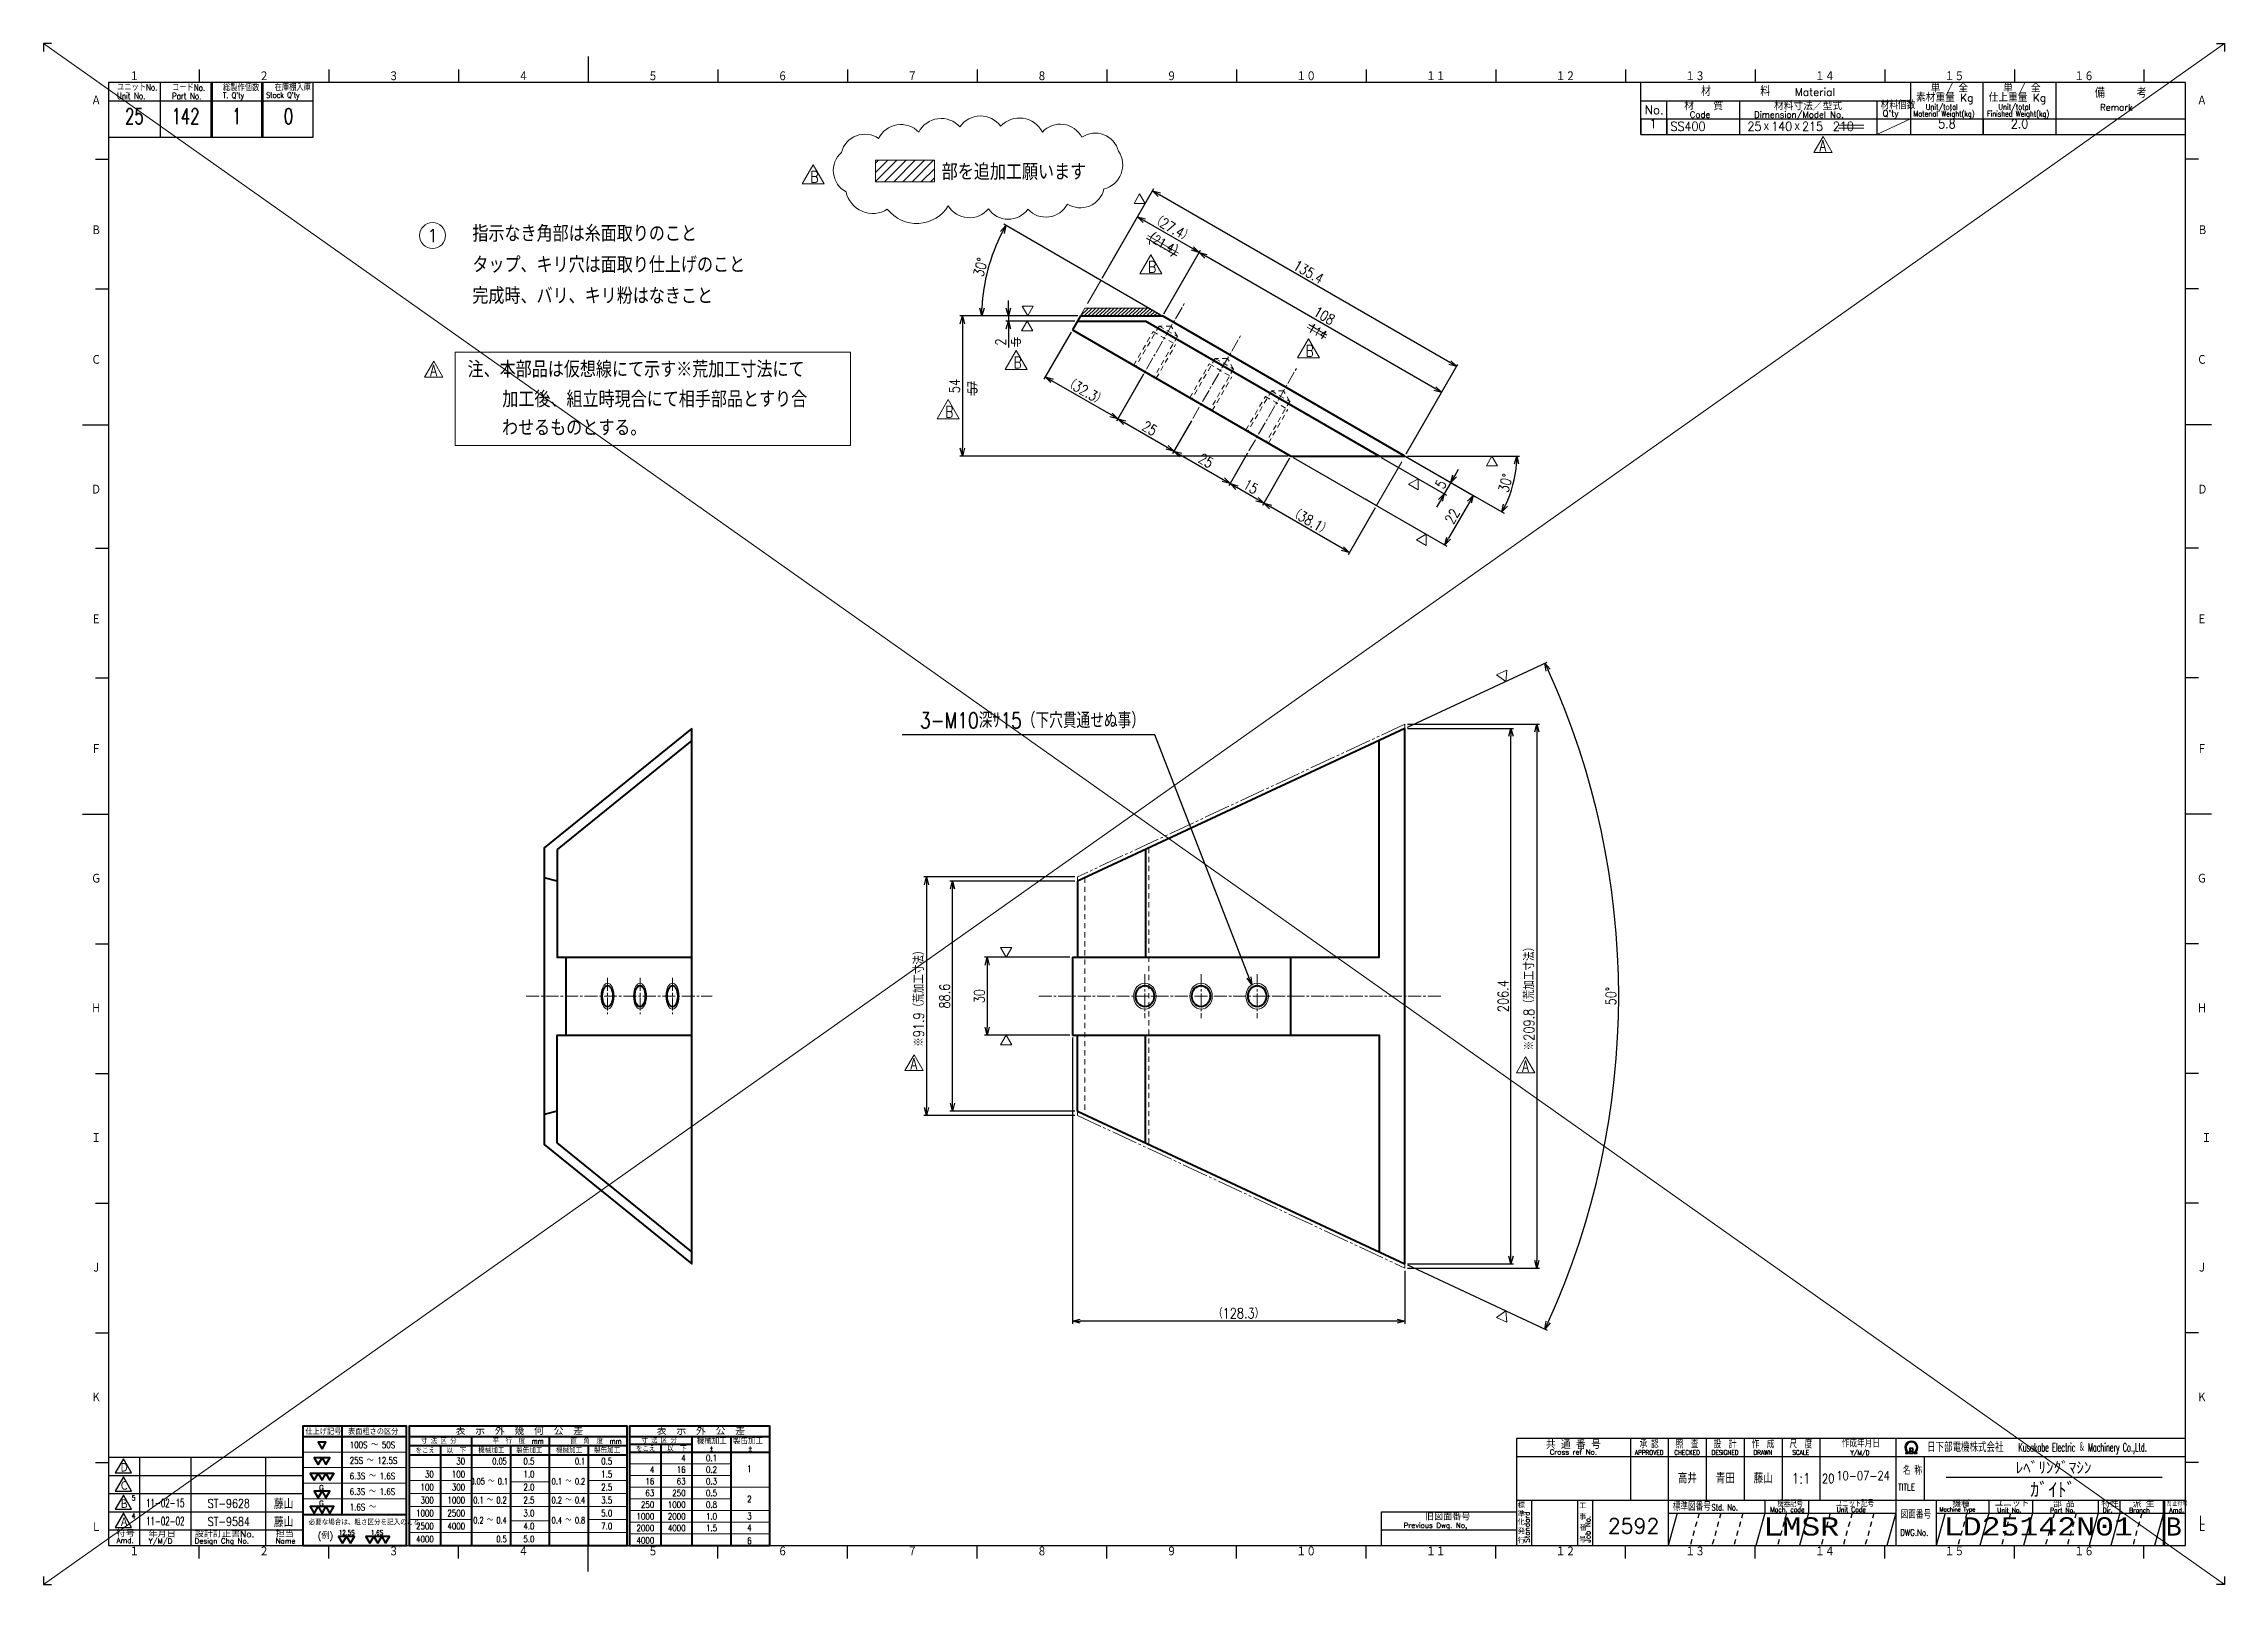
# Model space of a CAD drawing. Header units: millimetres. Extents: x 0 to 841, y 0 to 1188.
# Drawn here: x 0 to 841, y 594 to 1188 of the extents above; entities that cross this region are included whole.
import ezdxf
from ezdxf.enums import TextEntityAlignment as Align

# ---------------------------------------------------------------- set-up
doc = ezdxf.new("R2010")
doc.units = ezdxf.units.MM
for name, pattern in [('GEN3A', [3.5, 2, -1.5]), ('GEN4A', [15, 10, -1, 1, -1, 1, -1]), ('GEN7A', [7.5, 5, -0.75, 1, -0.75]), ('HIDDEN2', [3.5, 2, -1.5])]:
    doc.linetypes.add(name, pattern=pattern)
doc.layers.get('0').update_dxf_attribs({"linetype": 'CONTINUOUS', "lineweight": 20})
doc.layers.get('DEFPOINTS').update_dxf_attribs({"linetype": 'CONTINUOUS'})
for name, color, linetype, lineweight in [('2', 5, 'CONTINUOUS', 40), ('3A', 6, 'HIDDEN2', 20), ('4', 3, 'CONTINUOUS', 13), ('4A', 3, 'GEN4A', 13), ('5', 3, 'CONTINUOUS', 13), ('6', 7, 'CONTINUOUS', 50), ('7A', 4, 'GEN7A', 13), ('8', 1, 'CONTINUOUS', 13), ('_-3A', 6, 'HIDDEN2', 20)]:
    doc.layers.add(name, color=color, linetype=linetype, lineweight=lineweight)
doc.layers.add('RAHM2', color=1, linetype='CONTINUOUS')
doc.layers.add('RAHM3', color=52, linetype='CONTINUOUS')
doc.styles.add('DIMENSION', font='monotxt.shx', dxfattribs={"bigfont": 'bigfont.shx'})
doc.styles.get("Standard").update_dxf_attribs({"font": 'romans.shx', "width": 0.8, "bigfont": 'extfont2.shx'})
doc.dimstyles.new('GEN-ISO', dxfattribs={"dimtxt": 4, "dimasz": 3, "dimexe": 1, "dimexo": 1, "dimgap": 1, "dimtad": 3, "dimrnd": 0.01, "dimdsep": 46, "dimtxsty": 'Standard', "dimblk": 'OPEN30', "dimcen": 0, "dimclrt": 7, "dimadec": 3, "dimazin": 2, "dimtp": 0.1, "dimtm": 0.1, "dimtfac": 0.6, "dimtmove": 2, "dimatfit": 3, "dimldrblk": 'OPEN30', "dimfxl": 1, "dimarcsym": 0})
doc.dimstyles.new('GEN-ISO$0', dxfattribs={"dimtxt": 4, "dimasz": 3, "dimexe": 1, "dimexo": 1, "dimgap": 1, "dimtad": 3, "dimrnd": 0.01, "dimdsep": 46, "dimtxsty": 'Standard', "dimblk": 'OPEN30', "dimcen": 0, "dimclrt": 7, "dimazin": 2, "dimtp": 0.1, "dimtm": 0.1, "dimtfac": 0.6, "dimtmove": 2, "dimatfit": 3, "dimldrblk": 'OPEN30', "dimfxl": 1, "dimarcsym": 0})

msp = doc.modelspace()

# ---------------------------------------------------------------- texts
at = {"layer": '5', "color": 52}
for s, insert, char_height, attachment_point in [('3-M10深ｻ15（下穴貫通せぬ事）', (424.753, 927.037), 6, 6), ('高井', (630.229, 634.914), 4, 4), ('青田', (644.854, 634.914), 4, 4), ('藤山', (659.478, 634.914), 4, 4)]:
    msp.add_mtext(s, dxfattribs=dict(at, insert=insert, char_height=char_height, attachment_point=attachment_point))
at = {"layer": '6', "width": 0.9}
for s, p in [('部を追加工願います', (346.352, 1135.39)), ('指示なき角部は糸面取りのこと', (165.351, 1111.617)), ('タップ、キリ穴は面取り仕上げのこと', (165.351, 1099.617)), ('完成時、バリ、キリ粉はなきこと', (165.351, 1087.617)), ('注、本部品は仮想線にて示す※荒加工寸法にて', (163.501, 1059.26)), ('加工後、組立時現合にて相手部品とすり合', (176.891, 1047.758)), ('わせるものとする。', (176.784, 1036.776))]:
    msp.add_text(s, height=6.25, dxfattribs=at).set_placement(p)
at = {"layer": '6', "color": 7, "lineweight": 50, "attachment_point": 1}
for s, width, insert, char_height in [('A', 3.52356, (684.814, 1150.827), 4.375), ('B', 3.52356, (295.705, 1138.796), 4.375), ('B', 3.52356, (425.924, 1104.093), 4.375), ('B', 3.52356, (486.699, 1071.732), 4.375), ('A', 3.52356, (149.048, 1064.198), 4.375), ('B', 3.52356, (374.03, 1067.234), 4.375), ('B', 3.52356, (347.718, 1048.24), 4.375), ('A', 3.52356, (334.263, 796.839), 4.375), ('A', 3.52356, (570.111, 795.95), 4.375), ('5', 1.68185, (33.934, 628.307), 2), ('4', 1.68185, (33.934, 621.307), 2)]:
    msp.add_mtext_dynamic_manual_height_columns(s, width=width, gutter_width=17.5, heights=[0], dxfattribs=dict(at, insert=insert, char_height=char_height))
at = {"layer": '6', "color": 7, "lineweight": 50, "char_height": 3.5, "attachment_point": 1}
for s, insert, rotation in [('(21.4)', (427.725, 1115.303), 330), ('114', (489.094, 1080.347), 330), ('5', (373.255, 1071.981), 90), ('57', (356.46, 1053.063), 90)]:
    msp.add_mtext_dynamic_manual_height_columns(s, width=5.74458, gutter_width=17.5, heights=[0], dxfattribs=dict(at, insert=insert, rotation=rotation))

# ---------------------------------------------------------------- blocks, each defined once
blk = doc.blocks.new('1A1ﾌﾞﾋﾝ')
at = {"layer": 'RAHM2', "color": 5, "linetype": 'Continuous'}
for p, q in [((3, 594), (0, 594)), ((0, 594), (0, 591)), ((210, 589), (210, 579)), ((838, 594), (841, 594)), ((841, 594), (841, 591)), ((60, 584), (60, 579)), ((110, 584), (110, 579)), ((160, 584), (160, 579)), ((260, 584), (260, 579)), ((310, 584), (310, 579)), ((360, 584), (360, 579)), ((410, 584), (410, 579)), ((460, 584), (460, 579)), ((510, 584), (510, 579)), ((560, 584), (560, 579)), ((610, 584), (610, 579)), ((660, 584), (660, 579)), ((710, 584), (710, 579)), ((760, 584), (760, 579)), ((810, 584), (810, 579)), ((826, 579), (25, 579)), ((25, 579), (25, 15)), ((104, 558), (104, 579)), ((826, 15), (826, 579)), ((25, 558), (64.5, 558)), ((64.5, 558), (104, 558)), ((20, 549.5), (25, 549.5)), ((831, 549.5), (826, 549.5)), ((20, 499.5), (25, 499.5)), ((831, 499.5), (826, 499.5)), ((15, 447), (25, 447)), ((836, 447), (826, 447)), ((20, 399.5), (25, 399.5)), ((831, 399.5), (826, 399.5)), ((20, 349.5), (25, 349.5)), ((831, 349.5), (826, 349.5)), ((15, 297), (25, 297)), ((836, 297), (826, 297)), ((20, 247), (25, 247)), ((831, 247), (826, 247)), ((20, 197), (25, 197)), ((831, 197), (826, 197)), ((20, 147), (25, 147)), ((831, 147), (826, 147)), ((20, 97), (25, 97)), ((831, 97), (826, 97)), ((20, 47), (25, 47)), ((831, 47), (826, 47)), ((25, 15), (826, 15)), ((60, 10), (60, 15)), ((110, 10), (110, 15)), ((160, 10), (160, 15)), ((210, 5), (210, 15)), ((260, 10), (260, 15)), ((310, 10), (310, 15)), ((360, 10), (360, 15)), ((410, 10), (410, 15)), ((460, 10), (460, 15)), ((510, 10), (510, 15)), ((560, 10), (560, 15)), ((610, 10), (610, 15)), ((660, 10), (660, 15)), ((710, 10), (710, 15)), ((760, 10), (760, 15)), ((810, 10), (810, 15)), ((0, 3), (0, 0)), ((0, 0), (3, 0)), ((841, 0), (838, 0)), ((841, 3), (841, 0))]:
    blk.add_line(p, q, dxfattribs=at)
at = {"layer": 'RAHM2', "color": 7, "linetype": 'Continuous'}
for p, q in [((25, 572), (64.5, 572)), ((45, 579), (45, 558)), ((64.5, 579), (64.5, 558)), ((64.5, 572), (104, 572)), ((65, 579), (65, 558)), ((84, 579), (84, 558)), ((84.5, 579), (84.5, 558)), ((616, 559), (616, 579)), ((616, 572), (720, 572)), ((626, 559), (626, 572)), ((654, 572), (654, 559)), ((707, 572), (707, 559)), ((720, 579), (720, 559)), ((748, 559), (748, 579)), ((776, 579), (776, 559)), ((616, 565), (826, 565)), ((616, 559), (826, 559)), ((611.93, 56.26), (611.93, 32.42)), ((626.55, 56.26), (626.55, 15)), ((641.18, 56.26), (641.18, 32.42)), ((655.8, 56.26), (655.8, 32.42)), ((670.43, 56.26), (670.43, 32.42)), ((685.05, 56.26), (685.05, 32.42)), ((714.3, 56.26), (714.3, 15)), ((25, 49), (100, 49)), ((37, 49), (37, 15)), ((56.8, 49), (56.8, 15)), ((85.6, 49), (85.6, 15)), ((100, 15), (100, 49)), ((568.05, 49.26), (826, 49.26)), ((685.05, 49.26), (685.05, 32.42)), ((714.3, 49.26), (714.3, 49.26)), ((725.17, 49.26), (725.17, 32.42)), ((25, 42), (100, 42)), ((25, 35), (100, 35)), ((25, 28), (100, 28)), ((516, 28), (568.05, 28)), ((516, 15), (516, 28)), ((568.05, 32.42), (826, 32.42)), ((573.77, 32.42), (573.77, 15)), ((591.59, 32.42), (591.59, 15)), ((597.3, 32.42), (597.3, 15)), ((626.55, 27.42), (714.3, 27.42)), ((663.73, 32.42), (663.73, 27.42)), ((680.59, 32.42), (680.59, 27.42)), ((729.82, 32.42), (729.82, 15)), ((729.82, 27.42), (826, 27.42)), ((750.15, 32.42), (750.15, 27.42)), ((767, 32.42), (767, 27.42)), ((792.29, 32.42), (792.29, 27.42)), ((800.72, 32.42), (800.72, 27.42)), ((817.57, 15), (817.57, 32.42)), ((818.07, 15), (818.07, 32.42)), ((25, 21), (100, 21)), ((516, 21), (568.05, 21))]:
    blk.add_line(p, q, dxfattribs=at)
at = {"layer": 'RAHM2', "color": 3, "linetype": 'Continuous'}
for p, q in [((733.73, 41.35), (817.03, 41.35)), ((630.02, 27.42), (626.55, 15)), ((663.73, 27.42), (660.26, 15)), ((680.59, 27.42), (677.12, 15)), ((714.3, 27.42), (710.83, 15)), ((750.15, 27.42), (746.68, 15)), ((767, 27.42), (763.54, 15)), ((792.29, 27.42), (788.82, 15)), ((800.72, 27.42), (797.25, 15))]:
    blk.add_line(p, q, dxfattribs=at)
at = {"layer": 'RAHM2', "color": 3, "linetype": 'GEN3A'}
for p, q in [((638.44, 27.42), (634.98, 15)), ((646.87, 27.42), (643.41, 15)), ((655.3, 27.42), (651.84, 15)), ((672.16, 27.42), (668.69, 15)), ((689.01, 27.42), (685.55, 15)), ((697.44, 27.42), (693.98, 15)), ((705.87, 27.42), (702.41, 15)), ((741.72, 27.42), (738.25, 15)), ((758.57, 27.42), (755.11, 15)), ((775.43, 27.42), (771.97, 15)), ((783.86, 27.42), (780.39, 15)), ((809.14, 27.42), (805.68, 15))]:
    blk.add_line(p, q, dxfattribs=at)
at = {"layer": 'RAHM2', "color": 5, "linetype": 'Continuous'}
blk.add_lwpolyline([(826, 56.26), (568.05, 56.26), (568.05, 15)], dxfattribs=at)
at = {"layer": 'RAHM2', "color": 7, "linetype": 'Continuous'}
for points in [[(718.02, 50.4), (719.22, 50.4), (719.22, 51.01)], [(718.02, 50.58), (718.97, 50.58), (718.97, 50.91)], [(718.72, 50.82), (718.72, 50.75), (718.02, 50.75), (718.02, 50.4)], [(719.62, 52.51), (719.62, 50.4), (720.92, 50.4), (720.92, 52.51), (719.62, 52.51)], [(719.77, 52.36), (719.77, 51.53), (720.77, 51.53), (720.77, 52.36), (719.77, 52.36)], [(720.77, 51.38), (720.77, 50.55), (719.77, 50.55), (719.77, 51.38), (720.77, 51.38)], [(721.32, 50.98), (721.32, 50.4), (722.58, 50.4), (722.58, 50.75), (721.85, 50.75), (721.85, 50.8)], [(721.57, 50.87), (721.57, 50.58), (722.58, 50.58)]]:
    blk.add_lwpolyline(points, dxfattribs=at)
for points in [[(30.79, 48.41), (27.65, 42.97), (33.92, 42.97)], [(30.79, 41.41), (27.65, 35.97), (33.92, 35.97)], [(30.79, 34.41), (27.65, 28.97), (33.92, 28.97)], [(30.79, 27.41), (27.65, 21.97), (33.92, 21.97)]]:
    blk.add_lwpolyline(points, close=True, dxfattribs=at)
at = {"layer": 'RAHM2', "color": 3, "linetype": 'Continuous'}
for points in [[(733.29, 27.42), (729.82, 15)], [(817.57, 27.42), (817.57, 27.42), (814.11, 15)]]:
    blk.add_lwpolyline(points, dxfattribs=at)
at = {"layer": 'RAHM2', "color": 7, "linetype": 'Continuous'}
for radius, start, end in [(2.5, 308.27062, 230.89517), (2.28, 303.99488, 234.40132), (2.06, 299.8294, 238.47562)]:
    blk.add_arc((720.3, 52.76), radius, start, end, dxfattribs=at)
at = {"layer": 'RAHM2', "color": 5, "linetype": 'Continuous'}
for s, height, p in [('１', 3.31, (33.1, 579.6)), ('２', 3.31, (83.1, 579.6)), ('３', 3.31, (133.1, 579.6)), ('４', 3.31, (183.1, 579.6)), ('５', 3.31, (233.1, 579.6)), ('６', 3.31, (283.1, 579.6)), ('７', 3.31, (333.1, 579.6)), ('８', 3.31, (383.1, 579.6)), ('９', 3.31, (433.1, 579.6)), ('１０', 3.311, (483.1, 579.6)), ('１１', 3.311, (533.1, 579.6)), ('１２', 3.311, (583.1, 579.6)), ('１３', 3.311, (633.1, 579.6)), ('１４', 3.311, (683.1, 579.6)), ('１５', 3.311, (733.1, 579.6)), ('１６', 3.311, (783.1, 579.6)), ('Ａ', 3.31, (18.36, 570.24)), ('Ａ', 3.31, (830.43, 570.24)), ('Ｂ', 3.31, (18.36, 520.24)), ('Ｂ', 3.31, (830.65, 520.24)), ('Ｃ', 3.31, (18.36, 470.24)), ('Ｃ', 3.31, (830.43, 470.24)), ('Ｄ', 3.31, (18.36, 420.24)), ('Ｄ', 3.31, (830.65, 420.24)), ('Ｅ', 3.31, (18.36, 370.24)), ('Ｅ', 3.31, (830.43, 370.24)), ('Ｆ', 3.31, (18.36, 320.24)), ('Ｆ', 3.31, (830.43, 320.24)), ('Ｇ', 3.31, (18.36, 270.24)), ('Ｇ', 3.31, (830.43, 270.24)), ('Ｈ', 3.31, (18.36, 220.24)), ('Ｈ', 3.31, (830.43, 220.24)), ('Ｉ', 3.31, (18.36, 170.24)), ('Ｉ', 3.31, (832.19, 170.24)), ('Ｊ', 3.31, (18.36, 120.24)), ('Ｊ', 3.31, (830.43, 120.24)), ('Ｋ', 3.31, (18.36, 70.24)), ('Ｋ', 3.31, (830.43, 70.24)), ('Ｌ', 3.31, (830.43, 22.74)), ('Ｌ', 3.31, (18.36, 20.24)), ('Ｌ', 3.31, (830.43, 20.24)), ('１', 3.31, (33.1, 10.87)), ('２', 3.31, (83.1, 10.87)), ('３', 3.31, (133.1, 10.87)), ('４', 3.31, (183.1, 10.87)), ('５', 3.31, (233.1, 10.87)), ('６', 3.31, (283.1, 10.87)), ('７', 3.31, (333.1, 10.87)), ('８', 3.31, (383.1, 10.87)), ('９', 3.31, (433.1, 10.87)), ('１０', 3.311, (483.1, 10.87)), ('１１', 3.311, (533.1, 10.87)), ('１２', 3.311, (583.1, 10.87)), ('１３', 3.311, (633.1, 10.87)), ('１４', 3.311, (683.1, 10.87)), ('１５', 3.311, (733.1, 10.87)), ('１６', 3.311, (783.1, 10.87))]:
    blk.add_text(s, height=height, dxfattribs=at).set_placement(p)
at = {"layer": 'RAHM2', "color": 7, "linetype": 'Continuous'}
for s, height, width, p in [('ユニットNo.', 2.5, 0.8, (28.29, 575.92)), ('Unit No.', 2.5, 0.8, (28.29, 572.64)), ('コードNo.', 2.5, 0.8, (49.52, 575.81)), ('Part No.', 2.5, 0.8, (49.52, 572.53)), ('総製作個数', 2.5, 0.8, (69.17, 575.72)), ("T. Q'ty", 2.2, 0.8, (69.17, 572.96)), ("Stock Q'ty", 2.2, 0.8, (85.8, 573.06)), ('在庫棚入庫', 2.5, 0.8, (89.08, 575.82)), ('材料個数', 3, 0.8, (708.41, 568.75)), ('Material Weight(kg)', 2.2, 0.68, (721.1, 565.86)), ('Unit/total', 2.2, 0.7, (725.86, 568.49)), ('Finished Weight(kg)', 2.2, 0.68, (749.46, 565.86)), ('Unit/total', 2.2, 0.7, (753.86, 568.49)), ('作成年月日', 3, 0.7, (693.49, 52.82)), ('Y/M/D', 1.8, 0.8, (696.79, 49.87)), ('Kusakabe Electric ＆ Machinery Co.,Ltd.', 3.3108, 0.5, (761.56, 51.19)), ('20', 3.5, 0.8, (685.81, 39.08)), ('名 称', 3, 0.7, (717.06, 42.33)), ('TITLE', 2.5, 0.8, (715.18, 36.25)), ('標準図番号', 3, 0.7, (628.26, 28.44)), ('Std. No.', 2.5, 0.7, (643.23, 28.44)), ('Mach. code', 2, 0.7, (665.86, 27.83)), ('機器記号', 2.5, 0.7, (668.65, 29.77)), ('ユニット記号', 2.5, 0.7, (691.14, 29.85)), ('Unit Code', 2, 0.7, (691.45, 27.83)), ('図面番号', 3, 0.7, (716.15, 25.37)), ('Machine Type', 1.7, 0.9, (731.15, 28.05)), ('訂正符号', 2, 0.7, (818.96, 30.16))]:
    blk.add_text(s, height=height, dxfattribs=dict(at, width=width)).set_placement(p)
for s, height, p in [('材\u3000\u3000\u3000\u3000\u3000料', 3.311, (639.18, 573.82)), ('Material', 3, (675.34, 573.82)), ('素材重量 Kg', 3, (722.08, 571.63)), ('単 / 全', 3, (727.71, 575.26)), ('仕上重量 Kg', 3, (750.08, 571.63)), ('単 / 全', 3, (755.71, 575.26)), ('備     考', 3.311, (791.08, 573.21)), ('No.', 3.311, (617.5, 566.82)), ('材\u3000\u3000質', 3, (632.68, 568.39)), ('Code', 2.4, (634.82, 565.45)), ('Dimension/Model No.', 2.4, (659.65, 565.45)), ('材料寸法／型式', 3, (667.33, 568.39)), ("Q'ty", 2.4, (709.19, 565.93)), ('Remark', 2.5, (793.03, 568.16)), ('Ｄ', 3.2, (29.23, 43.2)), ('Ｃ', 3.2, (29.23, 36.2)), ('Ａ', 3.2, (29.23, 22.2)), ('Ｂ', 3.2, (29.23, 29.2)), ('旧図面番号', 2.5, (532.71, 24.69)), ('標', 2, (568.44, 29.43)), ('準', 2, (568.47, 26.11)), ('工', 2, (592.15, 29.24)), ('事', 2, (592.17, 24.92)), ('機種', 2.4, (736.08, 29.76)), ('ユニット', 2.4, (752.39, 29.96)), ('Unit No.', 1.7, (753.39, 27.76)), ('Part No.', 1.7, (773.81, 27.76)), ('部 品', 2.4, (774.93, 29.79)), ('特性', 2.4, (793.55, 29.78)), ('Dir.', 1.7, (794.09, 27.76)), ('Branch', 1.7, (804.28, 27.76)), ('派 生', 2.4, (805.65, 29.72)), ('Amd.', 1.7, (819.74, 27.76)), ('Amd.', 2, (28.17, 15.93)), ('符号', 2.5, (28.17, 18.37)), ('Y/M/D', 2, (40.49, 15.7)), ('年月日', 2.5, (40.49, 18.14)), ('設計訂正書No.', 2.5, (58.29, 18.18)), ('Design Chg No.', 2, (58.29, 15.75)), ('担当', 2.5, (89.5, 18.18)), ('Name', 2, (89.5, 15.75)), ('Previous Dwg. No,', 2, (524.5, 21.75)), ('化', 2, (568.37, 22.95)), ('行', 2, (568.43, 15.82)), ('行', 2, (568.46, 15.82)), ('発', 2, (568.46, 19.47)), ('号', 2, (592.11, 16.28)), ('番', 2, (592.31, 20.76))]:
    blk.add_text(s, height=height, dxfattribs=at).set_placement(p)
for s, height, p in [('共 通 番 号', 3, (589.93, 54.14)), ('Cross ref No.', 2, (589.93, 51.01))]:
    blk.add_text(s, height=height, dxfattribs=at).set_placement(p, align=Align.MIDDLE)
for s, height, width, p in [('APPROVED', 1.8, 0.8, (619.18, 50.85)), ('承 認', 3, 0.7, (619.18, 54.35)), ('CHECKED', 1.8, 0.8, (633.8, 50.85)), ('照  査', 3, 0.7, (633.8, 54.35)), ('DESIGNED', 1.8, 0.8, (648.43, 50.85)), ('設  計', 3, 0.7, (648.43, 54.35)), ('作  成', 3, 0.7, (663.05, 54.35)), ('DRAWN', 1.8, 0.8, (663.05, 50.85)), ('尺  度', 3, 0.7, (677.67, 54.35)), ('SCALE', 1.8, 0.8, (677.67, 50.85)), ('DWG.No.', 2.5, 0.8, (721.41, 19.96))]:
    blk.add_text(s, height=height, dxfattribs=dict(at, width=width)).set_placement(p, align=Align.MIDDLE)
at = {"layer": 'RAHM2', "color": 7, "linetype": 'Continuous', "width": 0.844147}
blk.add_text('日下部電機株式会社', height=3.311, dxfattribs=at).set_placement((726.35, 51.06), (755.79, 51.06), align=Align.FIT)
at = {"layer": 'RAHM2', "color": 7, "linetype": 'Continuous'}
for s, p in [('Standard', (573.07, 16.05)), ('Job No.', (596.5, 16.05))]:
    blk.add_text(s, height=2, rotation=90, dxfattribs=at).set_placement(p)
at = {"layer": 'RAHM2', "color": 5, "linetype": 'Continuous', "width": 0.7}
for tag, p in [('HEADER3', (35, 566.01)), ('HEADER4', (54.75, 566)), ('HEADER15', (74.49, 566)), ('HEADER16', (94.43, 566))]:
    blk.add_attdef(tag, text='', height=6, dxfattribs=at).set_placement(p, align=Align.MIDDLE)
at = {"layer": 'RAHM2', "color": 7, "linetype": 'Continuous'}
blk.add_attdef('HEADER5', text='', height=2.5, dxfattribs=at).set_placement((63.69, 559.1), align=Align.BOTTOM_RIGHT)
for tag, height, width, p in [('HEADER25', 3.2, 0.63, (46.91, 45.38)), ('HEADER23', 3.33, 0.8, (71.4, 45.2)), ('HEADER24', 3.5, 0.8, (92.57, 45.22)), ('HEADER7', 5, 0.8, (590.38, 40.8)), ('GEN-TITLE-SCA', 4, 0.85, (677.79, 40.85)), ('HEADER1', 5, 0.9, (775.12, 45.15)), ('HEADER22', 3.2, 0.63, (46.91, 38.38)), ('HEADER20', 3.33, 0.8, (71.4, 38.2)), ('HEADER21', 3.5, 0.8, (92.57, 38.22)), ('HEADER2', 6, 0.9, (774.89, 36.68)), ('HEADER19', 3.2, 0.63, (46.91, 31.38)), ('HEADER11', 3.2, 0.63, (46.91, 24.38)), ('HEADER17', 3.33, 0.8, (71.4, 31.2)), ('HEADER9', 3.33, 0.8, (71.4, 24.2)), ('HEADER18', 3.5, 0.8, (92.57, 31.22)), ('HEADER10', 3.5, 0.8, (92.57, 24.22)), ('HEADER14', 3.31, 0.8, (542.54, 17.82))]:
    blk.add_attdef(tag, text='', height=height, dxfattribs=dict(at, width=width)).set_placement(p, align=Align.MIDDLE)
at = {"layer": 'RAHM2', "color": 7, "linetype": 'Continuous', "width": 0.8}
blk.add_attdef('GEN-TITLE-DAT', text='', height=3.5, dxfattribs=at).set_placement((691.35, 39.1), align=Align.BOTTOM_LEFT)
at = {"layer": 'RAHM2', "color": 5, "linetype": 'Continuous'}
blk.add_attdef('HEADER6', text='', height=5.8, dxfattribs=at).set_placement((623.09, 17.9), align=Align.BOTTOM_RIGHT)
at = {"layer": 'RAHM2', "color": 5, "linetype": 'Continuous', "style": 'DIMENSION', "width": 1.2}
for tag, p in [('HEADER13', (629.56, 16.75)), ('HEADER12', (663.26, 16.72)), ('GEN-TITLE-DWG', (732.79, 16.74))]:
    blk.add_attdef(tag, text='', height=7.02, dxfattribs=at).set_placement(p, align=Align.BOTTOM_LEFT)
at = {"layer": 'RAHM2', "color": 5, "linetype": 'Continuous', "style": 'DIMENSION'}
blk.add_attdef('HEADER8', text='', height=7.02, dxfattribs=at).set_placement((824.55, 16.71), align=Align.BOTTOM_RIGHT)
blk = doc.blocks.new('_Open30')
at = {"color": 0, "linetype": 'ByBlock', "lineweight": -2}
for p, q in [((-1, 0.27), (0, 0)), ((0, 0), (-1, -0.27)), ((0, 0), (-1, 0))]:
    blk.add_line(p, q, dxfattribs=at)
blk = doc.blocks.new('*D37')
at = {"layer": '5', "color": 0, "lineweight": -2, "transparency": 16777216}
for p, q in [((408.24, 1097.56), (428.19, 1132.11)), ((542.35, 1065.04), (430.29, 1129.74)), ((525.5, 1029.87), (545.44, 1064.41))]:
    blk.add_line(p, q, dxfattribs=at)
at = {"layer": 'DEFPOINTS', "color": 0, "transparency": 16777216}
for p in [(427.69, 1131.24), (407.74, 1096.7), (525, 1029)]:
    blk.add_point(p, dxfattribs=at)
at = {"layer": '5', "color": 0, "lineweight": -2, "transparency": 16777216, "xscale": 3, "yscale": 3, "zscale": 3}
for p, rotation in [((427.69, 1131.24), 149.9999999999994), ((544.94, 1063.54), 329.9999999999994)]:
    blk.add_blockref('_Open30', p, dxfattribs=dict(at, rotation=rotation))
at = {"layer": '5', "color": 7, "transparency": 16777216, "insert": (487.82, 1099.99), "char_height": 4, "attachment_point": 5, "rotation": 330}
blk.add_mtext('135.4', dxfattribs=at)
blk = doc.blocks.new('*D38')
at = {"layer": '5', "color": 0, "lineweight": -2, "transparency": 16777216}
for p, q in [((431.97, 1083.87), (446.12, 1108.38)), ((536.56, 1055.02), (448.22, 1106.02)), ((525.5, 1029.87), (539.65, 1054.38))]:
    blk.add_line(p, q, dxfattribs=at)
at = {"layer": 'DEFPOINTS', "color": 0, "transparency": 16777216}
for p in [(445.62, 1107.52), (431.47, 1083), (525, 1029)]:
    blk.add_point(p, dxfattribs=at)
at = {"layer": '5', "color": 0, "lineweight": -2, "transparency": 16777216, "xscale": 3, "yscale": 3, "zscale": 3}
for p, rotation in [((445.62, 1107.52), 149.9999999999967), ((539.15, 1053.52), 329.9999999999967)]:
    blk.add_blockref('_Open30', p, dxfattribs=dict(at, rotation=rotation))
at = {"layer": '5', "color": 7, "transparency": 16777216, "insert": (493.89, 1083.11), "char_height": 4, "attachment_point": 5, "rotation": 330}
blk.add_mtext('108', dxfattribs=at)
blk = doc.blocks.new('*D39')
at = {"layer": '5', "color": 0, "lineweight": -2, "transparency": 16777216}
for p, q in [((408.24, 1097.56), (422.4, 1122.08)), ((443.03, 1109.02), (424.5, 1119.71)), ((431.97, 1083.87), (446.12, 1108.38))]:
    blk.add_line(p, q, dxfattribs=at)
at = {"layer": 'DEFPOINTS', "color": 0, "transparency": 16777216}
for p in [(421.9, 1121.21), (407.74, 1096.7), (431.47, 1083)]:
    blk.add_point(p, dxfattribs=at)
at = {"layer": '5', "color": 0, "lineweight": -2, "transparency": 16777216, "xscale": 3, "yscale": 3, "zscale": 3}
for p, rotation in [((421.9, 1121.21), 149.9999999999992), ((445.62, 1107.52), 329.9999999999993)]:
    blk.add_blockref('_Open30', p, dxfattribs=dict(at, rotation=rotation))
at = {"layer": '5', "color": 7, "transparency": 16777216, "insert": (435.26, 1116.96), "char_height": 4, "attachment_point": 5, "rotation": 330}
blk.add_mtext('（27.4）', dxfattribs=at)
blk = doc.blocks.new('*D40')
at = {"layer": '5', "color": 0, "lineweight": -2, "transparency": 16777216}
for p, q in [((372.07, 1086), (372.07, 1089)), ((398.84, 1083), (371.07, 1083)), ((397.68, 1081), (371.07, 1081)), ((372.07, 1083), (372.07, 1081)), ((372.07, 1078), (372.07, 1070.87))]:
    blk.add_line(p, q, dxfattribs=at)
at = {"layer": 'DEFPOINTS', "color": 0, "transparency": 16777216}
for p in [(372.07, 1081), (398.68, 1081), (399.84, 1083)]:
    blk.add_point(p, dxfattribs=at)
at = {"layer": '5', "color": 0, "lineweight": -2, "transparency": 16777216, "xscale": 3, "yscale": 3, "zscale": 3}
for p, rotation in [((372.07, 1083), 270), ((372.07, 1081), 90)]:
    blk.add_blockref('_Open30', p, dxfattribs=dict(at, rotation=rotation))
at = {"layer": '5', "color": 7, "transparency": 16777216, "insert": (369.07, 1072.93), "char_height": 4, "attachment_point": 5, "rotation": 90}
blk.add_mtext('2', dxfattribs=at)
blk = doc.blocks.new('*D41')
at = {"layer": '5', "color": 0, "lineweight": -2, "transparency": 16777216}
for p, q in [((515.87, 1028.5), (541.03, 1013.97)), ((518.37, 1032.83), (543.53, 1018.3)), ((542.67, 1018.8), (540.17, 1014.47)), ((544.17, 1021.4), (545.67, 1024)), ((538.67, 1011.87), (537.17, 1009.27))]:
    blk.add_line(p, q, dxfattribs=at)
at = {"layer": 'DEFPOINTS', "color": 0, "transparency": 16777216}
for p in [(515, 1029), (517.5, 1033.33), (540.17, 1014.47)]:
    blk.add_point(p, dxfattribs=at)
at = {"layer": '5', "color": 0, "lineweight": -2, "transparency": 16777216, "xscale": 3, "yscale": 3, "zscale": 3}
for p, rotation in [((542.67, 1018.8), 240.0000000000016), ((540.17, 1014.47), 60.00000000000156)]:
    blk.add_blockref('_Open30', p, dxfattribs=dict(at, rotation=rotation))
at = {"layer": '5', "color": 7, "transparency": 16777216, "insert": (538.82, 1018.14), "char_height": 4, "attachment_point": 5, "rotation": 60}
blk.add_mtext('5', dxfattribs=at)
blk = doc.blocks.new('*D42')
at = {"layer": '5', "color": 0, "lineweight": -2, "transparency": 16777216}
for p, q in [((481.87, 1028.5), (541.19, 994.25)), ((518.37, 1032.83), (552.19, 1013.3)), ((549.83, 1011.2), (541.83, 997.35))]:
    blk.add_line(p, q, dxfattribs=at)
at = {"layer": 'DEFPOINTS', "color": 0, "transparency": 16777216}
for p in [(481, 1029), (517.5, 1033.33), (540.33, 994.75)]:
    blk.add_point(p, dxfattribs=at)
at = {"layer": '5', "color": 0, "lineweight": -2, "transparency": 16777216, "xscale": 3, "yscale": 3, "zscale": 3}
for p, rotation in [((551.33, 1013.8), 60.00000000000068), ((540.33, 994.75), 240.0000000000006)]:
    blk.add_blockref('_Open30', p, dxfattribs=dict(at, rotation=rotation))
at = {"layer": '5', "color": 7, "transparency": 16777216, "insert": (543.23, 1005.77), "char_height": 4, "attachment_point": 5, "rotation": 60}
blk.add_mtext('22', dxfattribs=at)
blk = doc.blocks.new('*D43')
at = {"layer": '5', "color": 0, "lineweight": -2, "transparency": 16777216}
for p, q in [((525.87, 1028.5), (563.21, 1006.94)), ((526, 1029), (569.12, 1029))]:
    blk.add_line(p, q, dxfattribs=at)
blk.add_arc((525, 1029), 43.12, 333.98681, 356.01319, dxfattribs=at)
at = {"layer": 'DEFPOINTS', "color": 0, "transparency": 16777216}
for p in [(426.27, 1086), (481, 1029), (525, 1029), (525, 1029), (565.52, 1014.25)]:
    blk.add_point(p, dxfattribs=at)
at = {"layer": '5', "color": 0, "lineweight": -2, "transparency": 16777216, "xscale": 3, "yscale": 3, "zscale": 3}
for p, rotation in [((568.12, 1029), 88.00659600025806), ((562.35, 1007.44), 241.9934039997387)]:
    blk.add_blockref('_Open30', p, dxfattribs=dict(at, rotation=rotation))
at = {"layer": '5', "color": 7, "transparency": 16777216, "insert": (563.76, 1018.62), "char_height": 4, "attachment_point": 5, "rotation": 75}
blk.add_mtext('30°', dxfattribs=at)
blk = doc.blocks.new('*D44')
at = {"layer": '5', "color": 0, "lineweight": -2, "transparency": 16777216}
for p, q in [((480.5, 1028.13), (470.03, 1009.99)), ((500.93, 993.31), (473.12, 1009.36)), ((513.5, 1009.08), (503.03, 990.94))]:
    blk.add_line(p, q, dxfattribs=at)
at = {"layer": 'DEFPOINTS', "color": 0, "transparency": 16777216}
for p in [(481, 1029), (470.53, 1010.86), (514, 1009.95)]:
    blk.add_point(p, dxfattribs=at)
at = {"layer": '5', "color": 0, "lineweight": -2, "transparency": 16777216, "xscale": 3, "yscale": 3, "zscale": 3}
for p, rotation in [((470.53, 1010.86), 149.9999999999994), ((503.53, 991.81), 329.9999999999994)]:
    blk.add_blockref('_Open30', p, dxfattribs=dict(at, rotation=rotation))
at = {"layer": '5', "color": 7, "transparency": 16777216, "insert": (488.53, 1003.93), "char_height": 4, "attachment_point": 5, "rotation": 330}
blk.add_mtext('（38.1）', dxfattribs=at)
blk = doc.blocks.new('*D45')
at = {"layer": '5', "color": 0, "lineweight": -2, "transparency": 16777216}
for p, q in [((464.32, 1030.12), (457.04, 1017.49)), ((467.93, 1012.36), (460.13, 1016.86))]:
    blk.add_line(p, q, dxfattribs=at)
at = {"layer": 'DEFPOINTS', "color": 0, "transparency": 16777216}
for p in [(464.82, 1030.98), (481, 1029), (457.54, 1018.36)]:
    blk.add_point(p, dxfattribs=at)
at = {"layer": '5', "color": 0, "lineweight": -2, "transparency": 16777216, "xscale": 3, "yscale": 3, "zscale": 3}
for p, rotation in [((457.54, 1018.36), 149.9999999999998), ((470.53, 1010.86), 329.9999999999998)]:
    blk.add_blockref('_Open30', p, dxfattribs=dict(at, rotation=rotation))
at = {"layer": '5', "color": 7, "transparency": 16777216, "insert": (465.53, 1017.21), "char_height": 4, "attachment_point": 5, "rotation": 330}
blk.add_mtext('15', dxfattribs=at)
blk = doc.blocks.new('*D46')
at = {"layer": '5', "color": 0, "lineweight": -2, "transparency": 16777216}
for p, q in [((442.67, 1042.62), (435.38, 1029.99)), ((454.94, 1019.86), (438.48, 1029.36))]:
    blk.add_line(p, q, dxfattribs=at)
at = {"layer": 'DEFPOINTS', "color": 0, "transparency": 16777216}
for p in [(443.17, 1043.48), (435.88, 1030.86), (464.82, 1030.98)]:
    blk.add_point(p, dxfattribs=at)
at = {"layer": '5', "color": 0, "lineweight": -2, "transparency": 16777216, "xscale": 3, "yscale": 3, "zscale": 3}
for p, rotation in [((435.88, 1030.86), 149.9999999999998), ((457.54, 1018.36), 329.9999999999998)]:
    blk.add_blockref('_Open30', p, dxfattribs=dict(at, rotation=rotation))
at = {"layer": '5', "color": 7, "transparency": 16777216, "insert": (448.21, 1027.21), "char_height": 4, "attachment_point": 5, "rotation": 330}
blk.add_mtext('25', dxfattribs=at)
blk = doc.blocks.new('*D47')
at = {"layer": '5', "color": 0, "lineweight": -2, "transparency": 16777216}
for p, q in [((421.02, 1055.12), (413.73, 1042.49)), ((433.29, 1032.36), (416.83, 1041.86))]:
    blk.add_line(p, q, dxfattribs=at)
at = {"layer": 'DEFPOINTS', "color": 0, "transparency": 16777216}
for p in [(421.52, 1055.98), (414.23, 1043.36), (443.17, 1043.48)]:
    blk.add_point(p, dxfattribs=at)
at = {"layer": '5', "color": 0, "lineweight": -2, "transparency": 16777216, "xscale": 3, "yscale": 3, "zscale": 3}
for p, rotation in [((414.23, 1043.36), 149.9999999999998), ((435.88, 1030.86), 329.9999999999998)]:
    blk.add_blockref('_Open30', p, dxfattribs=dict(at, rotation=rotation))
at = {"layer": '5', "color": 7, "transparency": 16777216, "insert": (426.56, 1039.71), "char_height": 4, "attachment_point": 5, "rotation": 330}
blk.add_mtext('25', dxfattribs=at)
blk = doc.blocks.new('*D48')
at = {"layer": '5', "color": 0, "lineweight": -2, "transparency": 16777216}
for p, q in [((396.24, 1076.78), (385.77, 1058.64)), ((424.21, 1060.63), (413.73, 1042.49)), ((411.64, 1044.86), (388.87, 1058))]:
    blk.add_line(p, q, dxfattribs=at)
at = {"layer": 'DEFPOINTS', "color": 0, "transparency": 16777216}
for p in [(396.74, 1077.64), (424.71, 1061.5), (386.27, 1059.5)]:
    blk.add_point(p, dxfattribs=at)
at = {"layer": '5', "color": 0, "lineweight": -2, "transparency": 16777216, "xscale": 3, "yscale": 3, "zscale": 3}
for p, rotation in [((386.27, 1059.5), 150.0000000000036), ((414.23, 1043.36), 330.0000000000035)]:
    blk.add_blockref('_Open30', p, dxfattribs=dict(at, rotation=rotation))
at = {"layer": '5', "color": 7, "transparency": 16777216, "insert": (401.75, 1054.03), "char_height": 4, "attachment_point": 5, "rotation": 330}
blk.add_mtext('（32.3）', dxfattribs=at)
blk = doc.blocks.new('*D49')
at = {"layer": '5', "color": 0, "lineweight": -2, "transparency": 16777216}
for p, q in [((430.6, 1083.5), (370.26, 1118.34)), ((398.84, 1083), (360.79, 1083))]:
    blk.add_line(p, q, dxfattribs=at)
blk.add_arc((431.47, 1083), 69.68, 152.4671, 177.5329, dxfattribs=at)
at = {"layer": 'DEFPOINTS', "color": 0, "transparency": 16777216}
for p in [(365.99, 1106.83), (399.84, 1083), (431.47, 1083), (431.47, 1083), (525, 1029)]:
    blk.add_point(p, dxfattribs=at)
at = {"layer": '5', "color": 0, "lineweight": -2, "transparency": 16777216, "xscale": 3, "yscale": 3, "zscale": 3}
for p, rotation in [((371.13, 1117.84), 61.23355015544337), ((361.79, 1083), 268.7664498445534)]:
    blk.add_blockref('_Open30', p, dxfattribs=dict(at, rotation=rotation))
at = {"layer": '5', "color": 7, "transparency": 16777216, "insert": (361.27, 1101.81), "char_height": 4, "attachment_point": 5, "rotation": 75}
blk.add_mtext('30°', dxfattribs=at)
blk = doc.blocks.new('*D50')
at = {"layer": '5', "color": 0, "lineweight": -2, "transparency": 16777216}
for p, q in [((395.74, 835.78), (362.85, 835.78)), ((363.85, 832.78), (363.85, 808.78)), ((395.74, 805.78), (362.85, 805.78))]:
    blk.add_line(p, q, dxfattribs=at)
at = {"layer": 'DEFPOINTS', "color": 0, "transparency": 16777216}
for p in [(396.74, 835.78), (363.85, 805.78), (396.74, 805.78)]:
    blk.add_point(p, dxfattribs=at)
at = {"layer": '5', "color": 0, "lineweight": -2, "transparency": 16777216, "xscale": 3, "yscale": 3, "zscale": 3}
for p, rotation in [((363.85, 835.78), 90), ((363.85, 805.78), 270)]:
    blk.add_blockref('_Open30', p, dxfattribs=dict(at, rotation=rotation))
at = {"layer": '5', "color": 7, "transparency": 16777216, "insert": (360.85, 820.78), "char_height": 4, "attachment_point": 5, "rotation": 90}
blk.add_mtext('30', dxfattribs=at)
blk = doc.blocks.new('*D51')
at = {"layer": '5', "color": 0, "lineweight": -2, "transparency": 16777216}
for p, q in [((397.68, 865.1), (349.5, 865.1)), ((350.5, 779.46), (350.5, 862.1)), ((397.68, 776.46), (349.5, 776.46))]:
    blk.add_line(p, q, dxfattribs=at)
at = {"layer": 'DEFPOINTS', "color": 0, "transparency": 16777216}
for p in [(350.5, 865.1), (398.68, 865.1), (398.68, 776.46)]:
    blk.add_point(p, dxfattribs=at)
at = {"layer": '5', "color": 0, "lineweight": -2, "transparency": 16777216, "xscale": 3, "yscale": 3, "zscale": 3}
for p, rotation in [((350.5, 865.1), 90), ((350.5, 776.46), 270)]:
    blk.add_blockref('_Open30', p, dxfattribs=dict(at, rotation=rotation))
at = {"layer": '5', "color": 7, "transparency": 16777216, "insert": (347.5, 820.78), "char_height": 4, "attachment_point": 5, "rotation": 90}
blk.add_mtext('88.6', dxfattribs=at)
blk = doc.blocks.new('*D52')
at = {"layer": '5', "color": 0, "lineweight": -2, "transparency": 16777216}
for p, q in [((526, 924), (566.86, 924)), ((565.86, 720.56), (565.86, 921)), ((526, 717.56), (566.86, 717.56))]:
    blk.add_line(p, q, dxfattribs=at)
at = {"layer": 'DEFPOINTS', "color": 0, "transparency": 16777216}
for p in [(525, 924), (565.86, 924), (525, 717.56)]:
    blk.add_point(p, dxfattribs=at)
at = {"layer": '5', "color": 0, "lineweight": -2, "transparency": 16777216, "xscale": 3, "yscale": 3, "zscale": 3}
for p, rotation in [((565.86, 924), 90), ((565.86, 717.56), 270)]:
    blk.add_blockref('_Open30', p, dxfattribs=dict(at, rotation=rotation))
at = {"layer": '5', "color": 7, "transparency": 16777216, "insert": (562.86, 820.78), "char_height": 4, "attachment_point": 5, "rotation": 90}
blk.add_mtext('206.4', dxfattribs=at)
blk = doc.blocks.new('*D53')
at = {"layer": '5', "color": 0, "lineweight": -2, "transparency": 16777216}
for p, q in [((525.91, 924.42), (579.86, 949.58)), ((525.91, 717.14), (579.86, 691.98))]:
    blk.add_line(p, q, dxfattribs=at)
blk.add_arc((303.65, 820.78), 303.77, 335.56586, 24.43414, dxfattribs=at)
at = {"layer": 'DEFPOINTS', "color": 0, "transparency": 16777216}
for p in [(525, 924), (398.68, 865.1), (398.68, 776.46), (604.21, 776.76), (525, 717.56)]:
    blk.add_point(p, dxfattribs=at)
at = {"layer": '5', "color": 0, "lineweight": -2, "transparency": 16777216, "xscale": 3, "yscale": 3, "zscale": 3}
for p, rotation in [((578.95, 949.16), 114.7170723129634), ((578.95, 692.4), 245.2829276870364)]:
    blk.add_blockref('_Open30', p, dxfattribs=dict(at, rotation=rotation))
at = {"layer": '5', "color": 7, "transparency": 16777216, "insert": (604.41, 820.78), "char_height": 4, "attachment_point": 5, "rotation": 90}
blk.add_mtext('50°', dxfattribs=at)
blk = doc.blocks.new('*D54')
at = {"layer": '5', "color": 0, "lineweight": -2, "transparency": 16777216}
for p, q in [((398.84, 1083), (353.32, 1083)), ((354.32, 1080), (354.32, 1032)), ((480, 1029), (353.32, 1029))]:
    blk.add_line(p, q, dxfattribs=at)
at = {"layer": 'DEFPOINTS', "color": 0, "transparency": 16777216}
for p in [(399.84, 1083), (354.32, 1029), (481, 1029)]:
    blk.add_point(p, dxfattribs=at)
at = {"layer": '5', "color": 0, "lineweight": -2, "transparency": 16777216, "xscale": 3, "yscale": 3, "zscale": 3}
for p, rotation in [((354.32, 1083), 90), ((354.32, 1029), 270)]:
    blk.add_blockref('_Open30', p, dxfattribs=dict(at, rotation=rotation))
at = {"layer": '5', "color": 7, "transparency": 16777216, "insert": (351.32, 1056), "char_height": 4, "attachment_point": 5, "rotation": 90}
blk.add_mtext('54', dxfattribs=at)
blk = doc.blocks.new('STDBUHIN')
at = {"color": 7}
for p, q in [((0, 0), (0, -6)), ((10, 0), (10, -6)), ((38, 0), (38, -6)), ((91, 0), (91, -6)), ((104, 0), (104, -6)), ((132, 0), (132, -6)), ((160, 0), (160, -6)), ((0, -6), (210, -6))]:
    blk.add_line(p, q, dxfattribs=at)
at = {"layer": 'RAHM3', "color": 7, "width": 0.9}
for tag, p in [('1GENST', (4.710911, -4.609434)), ('4GENST', (96.434633, -4.658422)), ('5GENST', (118, -4.729)), ('6GENST', (146, -4.729))]:
    blk.add_attdef(tag, text='', height=3.5, dxfattribs=at).set_placement(p, align=Align.BOTTOM_CENTER)
at = {"layer": 'RAHM3', "color": 7}
for tag, p, width in [('2GENST', (11.373533, -4.658422), 0.8), ('3GENST', (41.070972, -4.658422), 0.8), ('7GENST', (162.759538, -4.671383), 0.9)]:
    blk.add_attdef(tag, p, '', height=3.5, dxfattribs=dict(at, width=width))
blk = doc.blocks.new('GENBALLOON1')
blk.add_circle((0, 0), 5)
at = {"flags": 1}
blk.add_attdef('GEN_PARENT', text='', height=2.5, dxfattribs=at).set_placement((0, 0), align=Align.MIDDLE)
blk.add_attdef('REF_NO', text='', height=3.5).set_placement((0, 0), align=Align.MIDDLE)
at = {"color": 7, "flags": 1}
for tag, p in [('5GENINF', (6.43, 0.96)), ('6GENINF', (6.43, 0.63)), ('7GENINF', (6.43, 0.3)), ('8GENINF', (6.43, -0.04)), ('9GENINF', (6.43, -0.37)), ('3GENINF', (6.43, -2.34)), ('4GENINF', (6.43, -2.67)), ('20GENINF', (6.43, -4.7)), ('21GENINF', (6.43, -5.04)), ('22GENINF', (6.43, -5.37)), ('10GENINF', (6.43, -0.7)), ('11GENINF', (6.43, -1)), ('12GENINF', (6.43, -1.34)), ('13GENINF', (6.43, -1.67)), ('14GENINF', (6.43, -2)), ('15GENINF', (6.43, -3)), ('16GENINF', (6.43, -3.34)), ('17GENINF', (6.43, -3.7)), ('18GENINF', (6.43, -4.04)), ('19GENINF', (6.43, -4.37))]:
    blk.add_attdef(tag, p, '', height=0.2, dxfattribs=at)
blk = doc.blocks.new('*D55')
at = {"layer": '5', "color": 0, "lineweight": -2, "transparency": 16777216}
for p, q in [((396.74, 804.78), (396.74, 694.49)), ((525, 714.91), (525, 694.49)), ((522, 695.49), (399.74, 695.49))]:
    blk.add_line(p, q, dxfattribs=at)
at = {"layer": 'DEFPOINTS', "color": 0, "transparency": 16777216}
for p in [(396.74, 805.78), (525, 715.91), (396.74, 695.49)]:
    blk.add_point(p, dxfattribs=at)
at = {"layer": '5', "color": 0, "lineweight": -2, "transparency": 16777216, "xscale": 3, "yscale": 3, "zscale": 3, "rotation": 180}
blk.add_blockref('_Open30', (396.74, 695.49), dxfattribs=at)
at = {"layer": '5', "color": 0, "lineweight": -2, "transparency": 16777216, "xscale": 3, "yscale": 3, "zscale": 3}
blk.add_blockref('_Open30', (525, 695.49), dxfattribs=at)
at = {"layer": '5', "color": 7, "transparency": 16777216, "insert": (460.87, 698.49), "char_height": 4, "attachment_point": 5}
blk.add_mtext('（128.3）', dxfattribs=at)
blk = doc.blocks.new('A$C0D9942E2')
for p, q in [((115, 61), (115, 27)), ((100, 57), (140, 57)), ((141, 57), (225, 57)), ((141, 53.5), (225, 53.5)), ((153, 53.5), (153, 15)), ((165, 57), (165, 15)), ((180, 53.5), (180, 15)), ((195, 57), (195, 15)), ((210, 53.5), (210, 15)), ((226, 57), (280, 57)), ((226, 54), (250, 54)), ((226, 51), (280, 51)), ((238, 54), (238, 15)), ((250, 57), (250, 15)), ((265, 57), (265, 15)), ((141, 50), (225, 50)), ((100, 27), (140, 27))]:
    blk.add_line(p, q)
for points in [[(107.38, 52.17), (108.89, 54.8), (105.86, 54.8), (107.38, 52.17)], [(104.34, 40.17), (105.86, 42.8), (102.83, 42.8), (104.34, 40.17)], [(105.85, 46.17), (107.37, 48.8), (104.34, 48.8), (105.85, 46.17)], [(107.38, 40.17), (108.89, 42.8), (105.86, 42.8), (107.38, 40.17)], [(108.89, 46.17), (110.4, 48.8), (107.37, 48.8), (108.89, 46.17)], [(110.41, 40.17), (111.92, 42.8), (108.89, 42.8), (110.41, 40.17)], [(105.85, 33.37), (107.37, 35.99), (104.34, 35.99), (105.85, 33.37)], [(108.89, 33.37), (110.4, 35.99), (107.37, 35.99), (108.89, 33.37)], [(104.34, 27.37), (105.86, 29.99), (102.83, 29.99), (104.34, 27.37)], [(107.38, 27.37), (108.89, 29.99), (105.86, 29.99), (107.38, 27.37)], [(110.41, 27.37), (111.92, 29.99), (108.89, 29.99), (110.41, 27.37)], [(115.28, 15.87), (116.79, 18.5), (113.76, 18.5), (115.28, 15.87)], [(118.31, 15.87), (119.83, 18.5), (116.79, 18.5), (118.31, 15.87)], [(125.82, 15.87), (127.33, 18.5), (124.3, 18.5), (125.82, 15.87)], [(128.85, 15.87), (130.37, 18.5), (127.33, 18.5), (128.85, 15.87)], [(131.88, 15.87), (133.4, 18.5), (130.37, 18.5), (131.88, 15.87)]]:
    blk.add_lwpolyline(points, close=True)
at = {"layer": '2'}
for points in [[(100, 15), (140, 15), (140, 61), (100, 61)], [(141, 15), (225, 15), (225, 61), (141, 61)], [(226, 15), (280, 15), (280, 61), (226, 61)]]:
    blk.add_lwpolyline(points, close=True, dxfattribs=at)
at = {"layer": '4'}
for p, q in [((100, 51), (140, 51)), ((100, 45), (140, 45)), ((141, 45), (225, 45)), ((226, 46.5), (265, 46.5)), ((100, 39), (140, 39)), ((141, 40), (165, 40)), ((141, 35), (225, 35)), ((180, 39.5), (195, 39.5)), ((210, 40), (225, 40)), ((226, 42), (265, 42)), ((226, 37.5), (280, 37.5)), ((100, 33), (140, 33)), ((141, 30), (225, 30)), ((226, 33), (265, 33)), ((226, 28.5), (280, 28.5)), ((141, 25), (165, 25)), ((141, 20), (225, 20)), ((180, 24.5), (195, 24.5)), ((210, 25), (225, 25)), ((226, 24), (280, 24)), ((226, 19.5), (280, 19.5))]:
    blk.add_line(p, q, dxfattribs=at)
at = {"width": 0.9}
for s, height, p in [('仕上げ記号', 2.2, (107.9, 57.73)), ('表面粗さの区分', 2.2, (127.11, 57.73)), ('をこえ', 2, (147.19, 50.5)), ('寸 法 区 分', 2, (152.39, 54.21)), ('以\u3000下', 2, (159.19, 50.5)), ('機械加工', 2, (172.65, 50.61)), ('平\u3000行\u3000度\u3000mm', 2, (183.01, 54.21)), ('製缶加工', 2, (187.3, 50.61)), ('機械加工', 2, (202.65, 50.61)), ('直\u3000角\u3000度\u3000mm', 2, (213.01, 54.21)), ('製缶加工', 2, (217.3, 50.61)), ('をこえ', 2, (232.19, 51.25)), ('寸 法 区 分', 2, (237.39, 54.46)), ('以\u3000下', 2, (244.19, 51.25)), ('機械加工', 2.3, (257.65, 54.08)), ('%%P', 2, (257.53, 51.41)), ('製缶加工', 2.3, (271.62, 54.08)), ('%%P', 2, (272.53, 51.41))]:
    blk.add_text(s, height=height, dxfattribs=at).set_placement(p, align=Align.CENTER)
for s, p in [('表\u3000示\u3000外\u3000幾\u3000何\u3000公\u3000差', (183.47, 57.66)), ('表\u3000示\u3000外\u3000公\u3000差', (253.5, 57.66))]:
    blk.add_text(s, height=2.8).set_placement(p, align=Align.CENTER)
for s, height, width, p in [('100S ～ 50S', 2.5, 0.8, (118.05, 52.51)), ('25S ～ 12.5S', 2.5, 0.8, (118.05, 46.51)), ('6.3S ～ 1.6S', 2.5, 0.8, (118.05, 40.51)), ('0.1', 2.5, 0.8, (255.41, 47.47)), ('0.2', 2.5, 0.8, (255.41, 42.97)), ('1', 2.5, 0.8, (271.31, 43.3)), ('6.3S ～ 1.6S', 2.5, 0.8, (118.05, 34.51)), ('0.3', 2.5, 0.8, (255.41, 38.47)), ('0.5', 2.5, 0.8, (255.41, 33.97)), ('2', 2.5, 0.8, (271.31, 31.64)), ('1.6S ～ ', 2.5, 0.8, (118.05, 28.51)), ('0.8', 2.5, 0.8, (255.41, 29.47)), ('1.0', 2.5, 0.8, (255.41, 24.97)), ('3', 2.5, 0.8, (271.31, 25.06)), ('必要な場合は、粗さ区分を記入のこと', 2, 0.9, (102.22, 22.91)), ('(例)', 2.5, 0.9, (105.78, 17.47)), ('12.5S', 1.8, 0.8, (113.82, 19.04)), ('1.6S', 1.8, 0.8, (126.17, 19.04)), ('1.5', 2.5, 0.8, (255.41, 20.47)), ('4', 2.5, 0.8, (271.31, 20.56)), ('6', 2.5, 0.8, (271.31, 15.56))]:
    blk.add_text(s, height=height, dxfattribs=dict(width=width)).set_placement(p)
for s, width, p in [('30', 0.8, (150.5, 41.22)), ('100', 0.8, (162.57, 41.22)), ('30', 0.8, (162.57, 46.22)), ('0.05', 0.7, (178.6, 46.22)), ('0.5', 0.8, (189.29, 46.22)), ('1.0', 0.8, (189.29, 41.22)), ('0.1', 0.7, (208.84, 46.22)), ('0.5', 0.8, (219.29, 46.22)), ('1.5', 0.8, (219.29, 41.22)), ('4', 0.8, (235.5, 42.97)), ('16', 0.8, (247.57, 42.97)), ('4', 0.8, (247.57, 47.47)), ('300', 0.8, (150.5, 31.22)), ('100', 0.8, (150.5, 36.22)), ('1000', 0.8, (162.57, 31.22)), ('300', 0.8, (162.57, 36.22)), ('0.05 ～ 0.1', 0.7, (179.09, 38.46)), ('0.1 ～ 0.2', 0.7, (178.6, 31.22)), ('2.0', 0.8, (189.29, 36.22)), ('2.5', 0.8, (189.29, 31.22)), ('0.1 ～ 0.2', 0.7, (208.84, 38.46)), ('0.2 ～ 0.4', 0.7, (208.84, 31.22)), ('2.5', 0.8, (219.29, 36.22)), ('3.5', 0.8, (219.29, 31.22)), ('63', 0.8, (235.5, 33.97)), ('16', 0.8, (235.5, 38.47)), ('250', 0.8, (247.57, 33.97)), ('63', 0.8, (247.57, 38.47)), ('1000', 0.8, (150.5, 26.22)), ('2500', 0.8, (162.57, 26.22)), ('0.2 ～ 0.4', 0.7, (178.6, 23.47)), ('3.0', 0.8, (189.29, 26.22)), ('0.4 ～ 0.8', 0.7, (208.84, 23.47)), ('5.0', 0.8, (219.29, 26.22)), ('1000', 0.8, (235.5, 24.97)), ('250', 0.8, (235.5, 29.47)), ('2000', 0.8, (247.57, 24.97)), ('1000', 0.8, (247.57, 29.47)), ('2500', 0.8, (150.5, 21.22)), ('4000', 0.8, (150.5, 16.22)), ('4000', 0.8, (162.57, 21.22)), ('0.5', 0.7, (178.6, 16.22)), ('4.0', 0.8, (189.29, 21.22)), ('5.0', 0.8, (189.29, 16.22)), ('7.0', 0.8, (219.29, 21.22)), ('2000', 0.8, (235.5, 20.47)), ('4000', 0.8, (235.5, 15.72)), ('4000', 0.8, (247.57, 20.47))]:
    blk.add_text(s, height=2.5, dxfattribs=dict(width=width)).set_placement(p, align=Align.RIGHT)
for p in [(108.01, 36.27), (108.01, 30.27)]:
    blk.add_text('G', height=2).set_placement(p, align=Align.RIGHT)
blk = doc.blocks.new('*D56')
at = {"layer": '5', "color": 0, "lineweight": -2, "transparency": 16777216}
for p, q in [((397.68, 866.75), (339.5, 866.75)), ((340.5, 863.75), (340.5, 777.81)), ((397.68, 774.81), (339.5, 774.81))]:
    blk.add_line(p, q, dxfattribs=at)
at = {"layer": 'DEFPOINTS', "color": 0, "transparency": 16777216}
for p in [(398.68, 866.75), (340.5, 774.81), (398.68, 774.81)]:
    blk.add_point(p, dxfattribs=at)
at = {"layer": '5', "color": 0, "lineweight": -2, "transparency": 16777216, "xscale": 3, "yscale": 3, "zscale": 3}
for p, rotation in [((340.5, 866.75), 90), ((340.5, 774.81), 270)]:
    blk.add_blockref('_Open30', p, dxfattribs=dict(at, rotation=rotation))
at = {"layer": '5', "color": 7, "transparency": 16777216, "insert": (337.5, 820.78), "char_height": 4, "attachment_point": 5, "rotation": 90}
blk.add_mtext('※91.9（荒加工寸法）', dxfattribs=at)
blk = doc.blocks.new('*D57')
at = {"layer": '5', "color": 0, "lineweight": -2, "transparency": 16777216}
for p, q in [((526, 925.66), (576.86, 925.66)), ((575.86, 922.66), (575.86, 718.91)), ((526, 715.91), (576.86, 715.91))]:
    blk.add_line(p, q, dxfattribs=at)
at = {"layer": 'DEFPOINTS', "color": 0, "transparency": 16777216}
for p in [(525, 925.66), (525, 715.91), (575.86, 715.91)]:
    blk.add_point(p, dxfattribs=at)
at = {"layer": '5', "color": 0, "lineweight": -2, "transparency": 16777216, "xscale": 3, "yscale": 3, "zscale": 3}
for p, rotation in [((575.86, 925.66), 90), ((575.86, 715.91), 270)]:
    blk.add_blockref('_Open30', p, dxfattribs=dict(at, rotation=rotation))
at = {"layer": '5', "color": 7, "transparency": 16777216, "insert": (572.86, 820.78), "char_height": 4, "attachment_point": 5, "rotation": 90}
blk.add_mtext('※209.8（荒加工寸法）', dxfattribs=at)

# ---------------------------------------------------------------- dimensions: what is measured, and where the dimension line sits
at = {"layer": '5'}
for p1, p2, distance, override, picture, middle in [((525, 1029), (407.745, 1096.697), -39.888, {"dimrnd": 0.1, "dimtmove": 0}, '*D37', (487.816, 1099.99)), ((525, 1029), (431.469, 1083), -28.309, {"dimrnd": 0.1, "dimtmove": 0}, '*D38', (493.889, 1083.115)), ((424.708, 1061.5), (396.745, 1077.645), 20.949, {"dimrnd": 0.1, "dimpost": '（<>）', "dimtmove": 0}, '*D48', (401.752, 1054.028)), ((514, 1009.947), (481, 1029), 20.949, {"dimrnd": 0.1, "dimpost": '（<>）', "dimtmove": 0}, '*D44', (488.526, 1003.93)), ((517.5, 1033.33), (515, 1029), 29.059, {"dimrnd": 0.1, "dimtmove": 0}, '*D41', (538.818, 1018.135))]:
    dim = msp.add_aligned_dim(p1=p1, p2=p2, distance=distance, dimstyle='GEN-ISO', override=override, dxfattribs=at)
    dim.commit()
    dim.dimension.update_dxf_attribs({"geometry": picture, "text_midpoint": middle})
for base, p1, p2, angle, override, picture, middle in [((421.9, 1121.214), (431.469, 1083), (407.745, 1096.697), 330, {"dimrnd": 0.1, "dimpost": '（<>）', "dimtmove": 0}, '*D39', (435.262, 1116.963)), ((372.072, 1081), (399.837, 1083), (398.682, 1081), 90, {"dimrnd": 0.1, "dimtmove": 0}, '*D40', (369.072, 1072.933)), ((354.324, 1029), (399.837, 1083), (481, 1029), 90, {"dimrnd": 0.1, "dimtmove": 0}, '*D54', (351.324, 1056)), ((414.234, 1043.358), (443.174, 1043.484), (421.523, 1055.984), 330, {"dimrnd": 0.1, "dimse1": 1, "dimtmove": 1}, '*D47', (426.559, 1039.706)), ((435.885, 1030.858), (464.825, 1030.984), (443.174, 1043.484), 330, {"dimrnd": 0.1, "dimse1": 1, "dimtmove": 1}, '*D46', (448.21, 1027.206)), ((457.535, 1018.358), (481, 1029), (464.825, 1030.984), 330, {"dimrnd": 0.1, "dimse1": 1, "dimtmove": 1}, '*D45', (465.53, 1017.206)), ((540.326, 994.748), (517.5, 1033.33), (481, 1029), 60, {"dimrnd": 0.1, "dimtmove": 0}, '*D42', (543.228, 1005.774)), ((565.859, 924), (525, 717.562), (525, 924), 90, {"dimrnd": 0.1, "dimtmove": 0}, '*D52', (562.859, 820.781)), ((350.496, 865.097), (398.682, 776.465), (398.682, 865.097), 90, {"dimrnd": 0.1, "dimtmove": 0}, '*D51', (347.496, 820.781)), ((363.85, 805.781), (396.745, 835.781), (396.745, 805.781), 90, {"dimrnd": 0.1, "dimtmove": 0}, '*D50', (360.85, 820.781))]:
    dim = msp.add_linear_dim(base=base, p1=p1, p2=p2, angle=angle, dimstyle='GEN-ISO', override=override, dxfattribs=at)
    dim.commit()
    dim.dimension.update_dxf_attribs({"geometry": picture, "text_midpoint": middle})
for base, line1, line2, picture, middle in [((365.994, 1106.831), ((431.469, 1083), (399.837, 1083)), ((525, 1029), (431.469, 1083)), '*D49', (361.268, 1101.81)), ((565.522, 1014.251), ((525, 1029), (426.273, 1086)), ((481, 1029), (525, 1029)), '*D43', (563.756, 1018.615)), ((604.206, 776.755), ((525, 924), (398.682, 865.097)), ((398.682, 776.465), (525, 717.562)), '*D53', (604.413, 820.781))]:
    dim = msp.add_angular_dim_2l(base=base, line1=line1, line2=line2, dimstyle='GEN-ISO', override={"dimrnd": 0.1, "dimadec": 3, "dimazin": 2, "dimtmove": 0}, dxfattribs=at)
    dim.commit()
    dim.dimension.update_dxf_attribs({"geometry": picture, "text_midpoint": middle})
for base, p1, p2, picture, middle in [((575.859, 715.907), (525, 925.655), (525, 715.907), '*D57', (572.859, 820.781)), ((340.496, 774.81), (398.682, 866.752), (398.682, 774.81), '*D56', (337.496, 820.781))]:
    dim = msp.add_linear_dim(base=base, p1=p1, p2=p2, angle=90, text='※<>（荒加工寸法）', dimstyle='GEN-ISO$0', override={"dimdec": 1}, dxfattribs=at)
    dim.commit()
    dim.dimension.update_dxf_attribs({"geometry": picture, "text_midpoint": middle})
dim = msp.add_linear_dim(base=(396.74498, 695.49398), p1=(525, 715.90688), p2=(396.74498, 805.78097), dimstyle='GEN-ISO', override={"dimrnd": 0.1, "dimpost": '（<>）', "dimtmove": 0}, dxfattribs=at)
dim.commit()
dim.dimension.update_dxf_attribs({"geometry": '*D55', "text_midpoint": (460.87249, 698.49398)})

# ---------------------------------------------------------------- hatches: boundary and pattern name
at = {"layer": '4'}
h = msp.add_hatch(dxfattribs=at)
h.set_pattern_fill('_U', color=256, scale=2.5, angle=45, style=0, pattern_type=0)
h.set_pattern_definition([(45, (118.5067, 734.4745), (-1.767767, 1.767767), [])])
h.paths.add_polyline_path([(343.503, 1143.044), (320.853, 1143.044), (320.853, 1134.751), (343.503, 1134.751)])
h = msp.add_hatch(dxfattribs=at)
h.set_pattern_fill('_USER', color=256, angle=45, pattern_type=0)
h.set_pattern_definition([(45, (0, 594), (-0.7071068, 0.7071068), [])])
h.paths.add_polyline_path([(426.273, 1086), (401.569, 1086), (399.837, 1083), (431.469, 1083)])

# ---------------------------------------------------------------- linework, layer by layer
for p, q in [((720, 1159), (707, 1153)), ((437.075, 1106.155), (425.286, 1112.962)), ((437.679, 1107.161), (425.873, 1113.978)), ((494.426, 1074.519), (487.289, 1078.639)), ((494.823, 1075.645), (487.876, 1079.656)), ((374.462, 1074.748), (374.462, 1071.272)), ((375.636, 1074.748), (375.636, 1071.272)), ((357.667, 1057.692), (357.667, 1052.354)), ((358.841, 1057.729), (358.841, 1052.354))]:
    msp.add_line(p, q)
msp.add_lwpolyline([(348.892, 1125.489, 0.5205671), (364.348, 1124.37, 0.5205671), (364.348, 1124.37, 0.5205671), (379.579, 1124.146, 0.5205671), (379.579, 1124.146, 0.5205671), (394.811, 1126.16, 0.5205671), (394.811, 1126.16, 0.5205671), (408.922, 1131.979, 0.5205671), (408.922, 1131.979, 0.5205671), (414.522, 1146.527, 0.5205671), (414.522, 1146.527, 0.5205671), (400.41, 1151.898, 0.5205671), (400.41, 1151.898, 0.5205671), (385.179, 1153.912, 0.5205671), (385.179, 1153.912, 0.5205671), (369.051, 1156.15, 0.5205671), (369.051, 1156.15, 0.5205671), (353.372, 1155.926, 0.5205671), (353.372, 1155.926, 0.5205671), (337.468, 1153.912, 0.5205671), (337.468, 1153.912, 0.5205671), (322.013, 1151.45, 0.5205671), (322.013, 1151.45, 0.5205671), (307.677, 1146.079, 0.5205671), (307.677, 1146.079, 0.5205671), (309.469, 1130.86, 0.5205671), (309.469, 1130.86, 0.5205671), (325.373, 1124.146, 0.5205671), (325.373, 1124.146, 0.5205671)], format="xyb", close=True)
msp.add_lwpolyline([(158.764, 1069.014), (311.154, 1069.014), (311.154, 1033.12), (158.764, 1033.12)], close=True)
at = {"layer": '2'}
for p, q in [((399.837, 1083), (396.745, 1077.645)), ((396.745, 1077.645), (481, 1029)), ((398.682, 1081), (424.933, 1081)), ((399.837, 1083), (431.469, 1083)), ((515, 1029), (424.933, 1081)), ((525, 1029), (431.469, 1083)), ((481, 1029), (525, 1029)), ((525, 924), (398.682, 865.097)), ((525, 717.562), (525, 924)), ((424.933, 877.338), (424.933, 835.781)), ((198, 865.097), (193, 866.443)), ((398.682, 865.097), (398.682, 835.781)), ((201.355, 835.781), (201.355, 805.781)), ((396.745, 835.781), (396.745, 805.781)), ((481, 805.781), (481, 835.781)), ((398.682, 776.465), (398.682, 805.781)), ((424.933, 764.224), (424.933, 805.781)), ((198, 776.465), (193, 775.119)), ((398.682, 776.465), (525, 717.562))]:
    msp.add_line(p, q, dxfattribs=at)
msp.add_lwpolyline([(250, 924), (193, 877.963), (193, 763.599), (250, 717.562)], close=True, dxfattribs=at)
for points in [[(250, 919.337), (198, 877.338)], [(396.745, 835.781), (515, 835.781), (515, 919.337)], [(198, 877.338), (198, 835.781), (250, 835.781)], [(198, 764.224), (198, 805.781), (250, 805.781)], [(396.745, 805.781), (515, 805.781), (515, 722.225)], [(250, 722.225), (198, 764.224)]]:
    msp.add_lwpolyline(points, dxfattribs=at)
for centre, ratio in [((217.5, 820.781), 0.5), ((230, 820.781), 0.5), ((242.5, 820.781), 0.5), ((424.708, 820.781), 0.8660254), ((446.359, 820.781), 0.8660254), ((468.01, 820.781), 0.8660254)]:
    msp.add_ellipse(centre, major_axis=(0, 4.08), ratio=ratio, dxfattribs=at)
at = {"layer": '3A'}
for p, q in [((427.878, 1076.99), (436.538, 1071.99)), ((449.529, 1064.49), (458.189, 1059.49)), ((471.179, 1051.99), (479.84, 1046.99)), ((426.273, 877.963), (426.273, 763.599)), ((401.569, 866.443), (401.569, 775.119))]:
    msp.add_line(p, q, dxfattribs=at)
for points in [[(437.242, 1075.048), (434.886, 1079.128), (430.175, 1079.128)], [(458.892, 1062.548), (456.537, 1066.628), (451.826, 1066.628)], [(480.543, 1050.048), (478.187, 1054.128), (473.476, 1054.128)]]:
    msp.add_lwpolyline(points, close=True, dxfattribs=at)
at = {"layer": '4'}
for p, q in [((399.837, 1083), (401.569, 1086)), ((426.273, 1086), (401.569, 1086)), ((426.273, 1086), (431.469, 1083))]:
    msp.add_line(p, q, dxfattribs=at)
msp.add_lwpolyline([(320.853, 1143.044), (343.503, 1143.044), (343.503, 1134.751), (320.853, 1134.751)], close=True, dxfattribs=at)
for points in [[(412.075, 1094.197), (407.745, 1096.697), (402.591, 1087.77)], [(509.67, 1012.447), (514, 1009.947), (523.728, 1026.797)]]:
    msp.add_lwpolyline(points, dxfattribs=at)
for centre, ratio in [((217.5, 820.781), 0.5), ((230, 820.781), 0.5), ((242.5, 820.781), 0.5), ((424.708, 820.781), 0.8660254), ((446.359, 820.781), 0.8660254), ((468.01, 820.781), 0.8660254)]:
    msp.add_ellipse(centre, major_axis=(0, 5), ratio=ratio, dxfattribs=at)
at = {"layer": '4A'}
for p, q in [((525, 925.655), (398.682, 866.752)), ((525, 924), (525, 925.655)), ((398.682, 865.097), (398.682, 866.752)), ((398.682, 774.81), (398.682, 776.465)), ((398.682, 774.81), (525, 715.907)), ((525, 715.907), (525, 717.562))]:
    msp.add_line(p, q, dxfattribs=at)
at = {"layer": '7A'}
for p, q in [((421.523, 1055.984), (440.125, 1088.202)), ((443.174, 1043.484), (461.775, 1075.702)), ((464.825, 1030.984), (483.426, 1063.202)), ((217.5, 827.781), (217.5, 813.781)), ((230, 827.781), (230, 813.781)), ((242.5, 827.781), (242.5, 813.781)), ((424.708, 829.263), (424.708, 812.299)), ((446.359, 829.263), (446.359, 812.299)), ((468.01, 829.263), (468.01, 812.299)), ((186.114, 820.781), (257.76, 820.781)), ((383.792, 820.781), (538.854, 820.781))]:
    msp.add_line(p, q, dxfattribs=at)
at = {"layer": '8'}
for p, q in [((0, 594), (841, 1188)), ((841, 594), (0, 1188)), ((692.182, 1156.593), (701.939, 1156.593)), ((692.182, 1155.361), (701.939, 1155.361))]:
    msp.add_line(p, q, dxfattribs=at)
for points in [[(682.692, 1146.085), (689.751, 1146.085), (686.221, 1152.198)], [(292.545, 1133.967), (301.016, 1133.967), (296.78, 1141.302)], [(424.84, 1126.306), (420.51, 1126.306), (422.675, 1130.056), (424.84, 1126.306)], [(422.764, 1099.264), (431.235, 1099.264), (426.999, 1106.6)], [(379.496, 1083), (381.661, 1086.75), (377.331, 1086.75), (379.496, 1083)], [(379.338, 1081), (381.503, 1077.25), (377.173, 1077.25), (379.338, 1081)], [(370.87, 1062.406), (379.34, 1062.406), (375.105, 1069.741)], [(483.539, 1066.904), (492.009, 1066.904), (487.774, 1074.239)], [(146.926, 1059.456), (153.985, 1059.456), (150.455, 1065.569)], [(344.558, 1043.411), (353.028, 1043.411), (348.793, 1050.747)], [(558.547, 1029), (560.712, 1025.25), (556.382, 1025.25), (558.547, 1029)], [(530.129, 1020.266), (530.129, 1015.935), (526.379, 1018.1), (530.129, 1020.266)], [(533.167, 998.881), (533.167, 994.551), (529.417, 996.716), (533.167, 998.881)], [(563.898, 942.139), (564.276, 946.452), (560.352, 944.622), (563.898, 942.139)], [(371.209, 835.781), (373.374, 839.531), (369.044, 839.531), (371.209, 835.781)], [(371.209, 805.781), (373.374, 802.031), (369.044, 802.031), (371.209, 805.781)], [(332.141, 792.097), (339.2, 792.097), (335.671, 798.21)], [(567.988, 791.208), (575.047, 791.208), (571.518, 797.321)], [(563.898, 699.423), (564.276, 695.11), (560.352, 696.94), (563.898, 699.423)]]:
    msp.add_lwpolyline(points, close=True, dxfattribs=at)
at = {"layer": '_-3A'}
for p, q in [((420.378, 1064), (427.878, 1076.99)), ((430.175, 1079.128), (421.175, 1063.54)), ((437.242, 1075.048), (428.242, 1059.46)), ((429.038, 1059), (436.538, 1071.99)), ((442.029, 1051.5), (449.529, 1064.49)), ((451.826, 1066.628), (442.826, 1051.04)), ((458.892, 1062.548), (449.892, 1046.96)), ((450.689, 1046.5), (458.189, 1059.49)), ((463.679, 1039), (471.179, 1051.99)), ((473.476, 1054.128), (464.476, 1038.54)), ((480.543, 1050.048), (471.543, 1034.46)), ((472.34, 1034), (479.84, 1046.99))]:
    msp.add_line(p, q, dxfattribs=at)

# ---------------------------------------------------------------- block references
at = {"layer": '2'}
msp.add_blockref('1A1ﾌﾞﾋﾝ', (0, 594), dxfattribs=at).add_auto_attribs({'GEN-TITLE-DWG': 'LD25142N01', 'GEN-TITLE-DAT': '10-07-24', 'GEN-TITLE-SCA': '1:1', 'HEADER1': 'ﾚﾍﾞﾘﾝｸﾞﾏｼﾝ', 'HEADER2': 'ｶﾞｲﾄﾞ', 'HEADER3': '25', 'HEADER4': '142', 'HEADER6': '2592', 'HEADER8': 'B', 'HEADER9': 'ST-9584', 'HEADER10': '藤山', 'HEADER11': '11-02-02', 'HEADER12': 'LMSR', 'HEADER15': '1', 'HEADER16': '0', 'HEADER17': 'ST-9628', 'HEADER18': '藤山', 'HEADER19': '11-02-15'})
at = {"layer": '5'}
ref = msp.add_blockref('GENBALLOON1', (150, 1114), dxfattribs=at)
ref.add_attrib('REF_NO', '1', dxfattribs={"color": 7, "height": 5, "width": 0.9}).set_placement((150, 1114), align=Align.MIDDLE_CENTER)
at = {"layer": '6'}
msp.add_blockref('A$C0D9942E2', (0, 594), dxfattribs=at)
at = {"layer": 'RAHM2'}
ref = msp.add_blockref('STDBUHIN', (616, 1159), dxfattribs=at)
ref.add_attrib('1GENST', '1', dxfattribs={"layer": 'RAHM3', "color": 7, "height": 3.5, "width": 0.9}).set_placement((620.711, 1154.391), align=Align.BOTTOM_CENTER)
ref.add_attrib('2GENST', 'SS400', (627.374, 1154.342), dxfattribs={"layer": 'RAHM3', "color": 7, "height": 3.5, "width": 0.9})
ref.add_attrib('3GENST', '25ｘ140ｘ215\u3000210', (657.071, 1154.342), dxfattribs={"layer": 'RAHM3', "color": 7, "height": 3.5, "width": 0.9})
ref.add_attrib('5GENST', '5.8', dxfattribs={"layer": 'RAHM3', "color": 7, "height": 3.5, "width": 0.9}).set_placement((734, 1154.271), align=Align.BOTTOM_CENTER)
ref.add_attrib('6GENST', '2.0', dxfattribs={"layer": 'RAHM3', "color": 7, "height": 3.5, "width": 0.9}).set_placement((762, 1154.271), align=Align.BOTTOM_CENTER)

msp.set_redraw_order([(e.dxf.handle, doc.entitydb.next_handle()) for e in msp.query("TEXT MTEXT ATTDEF DIMENSION ARC_DIMENSION")])  # texts and dimensions are drawn at this point

# ---------------------------------------------------------------- leaders
at = {"layer": '5', "annotation_type": 0, "has_hookline": 1, "hookline_direction": 1, "text_width": 93.44}
msp.add_leader([(465.93, 825.167), (428.561, 921.584), (425.561, 921.584)], dimstyle='GEN-ISO', override={"dimrnd": 0.1}, dxfattribs=at)

doc.saveas('drawing.dxf')
